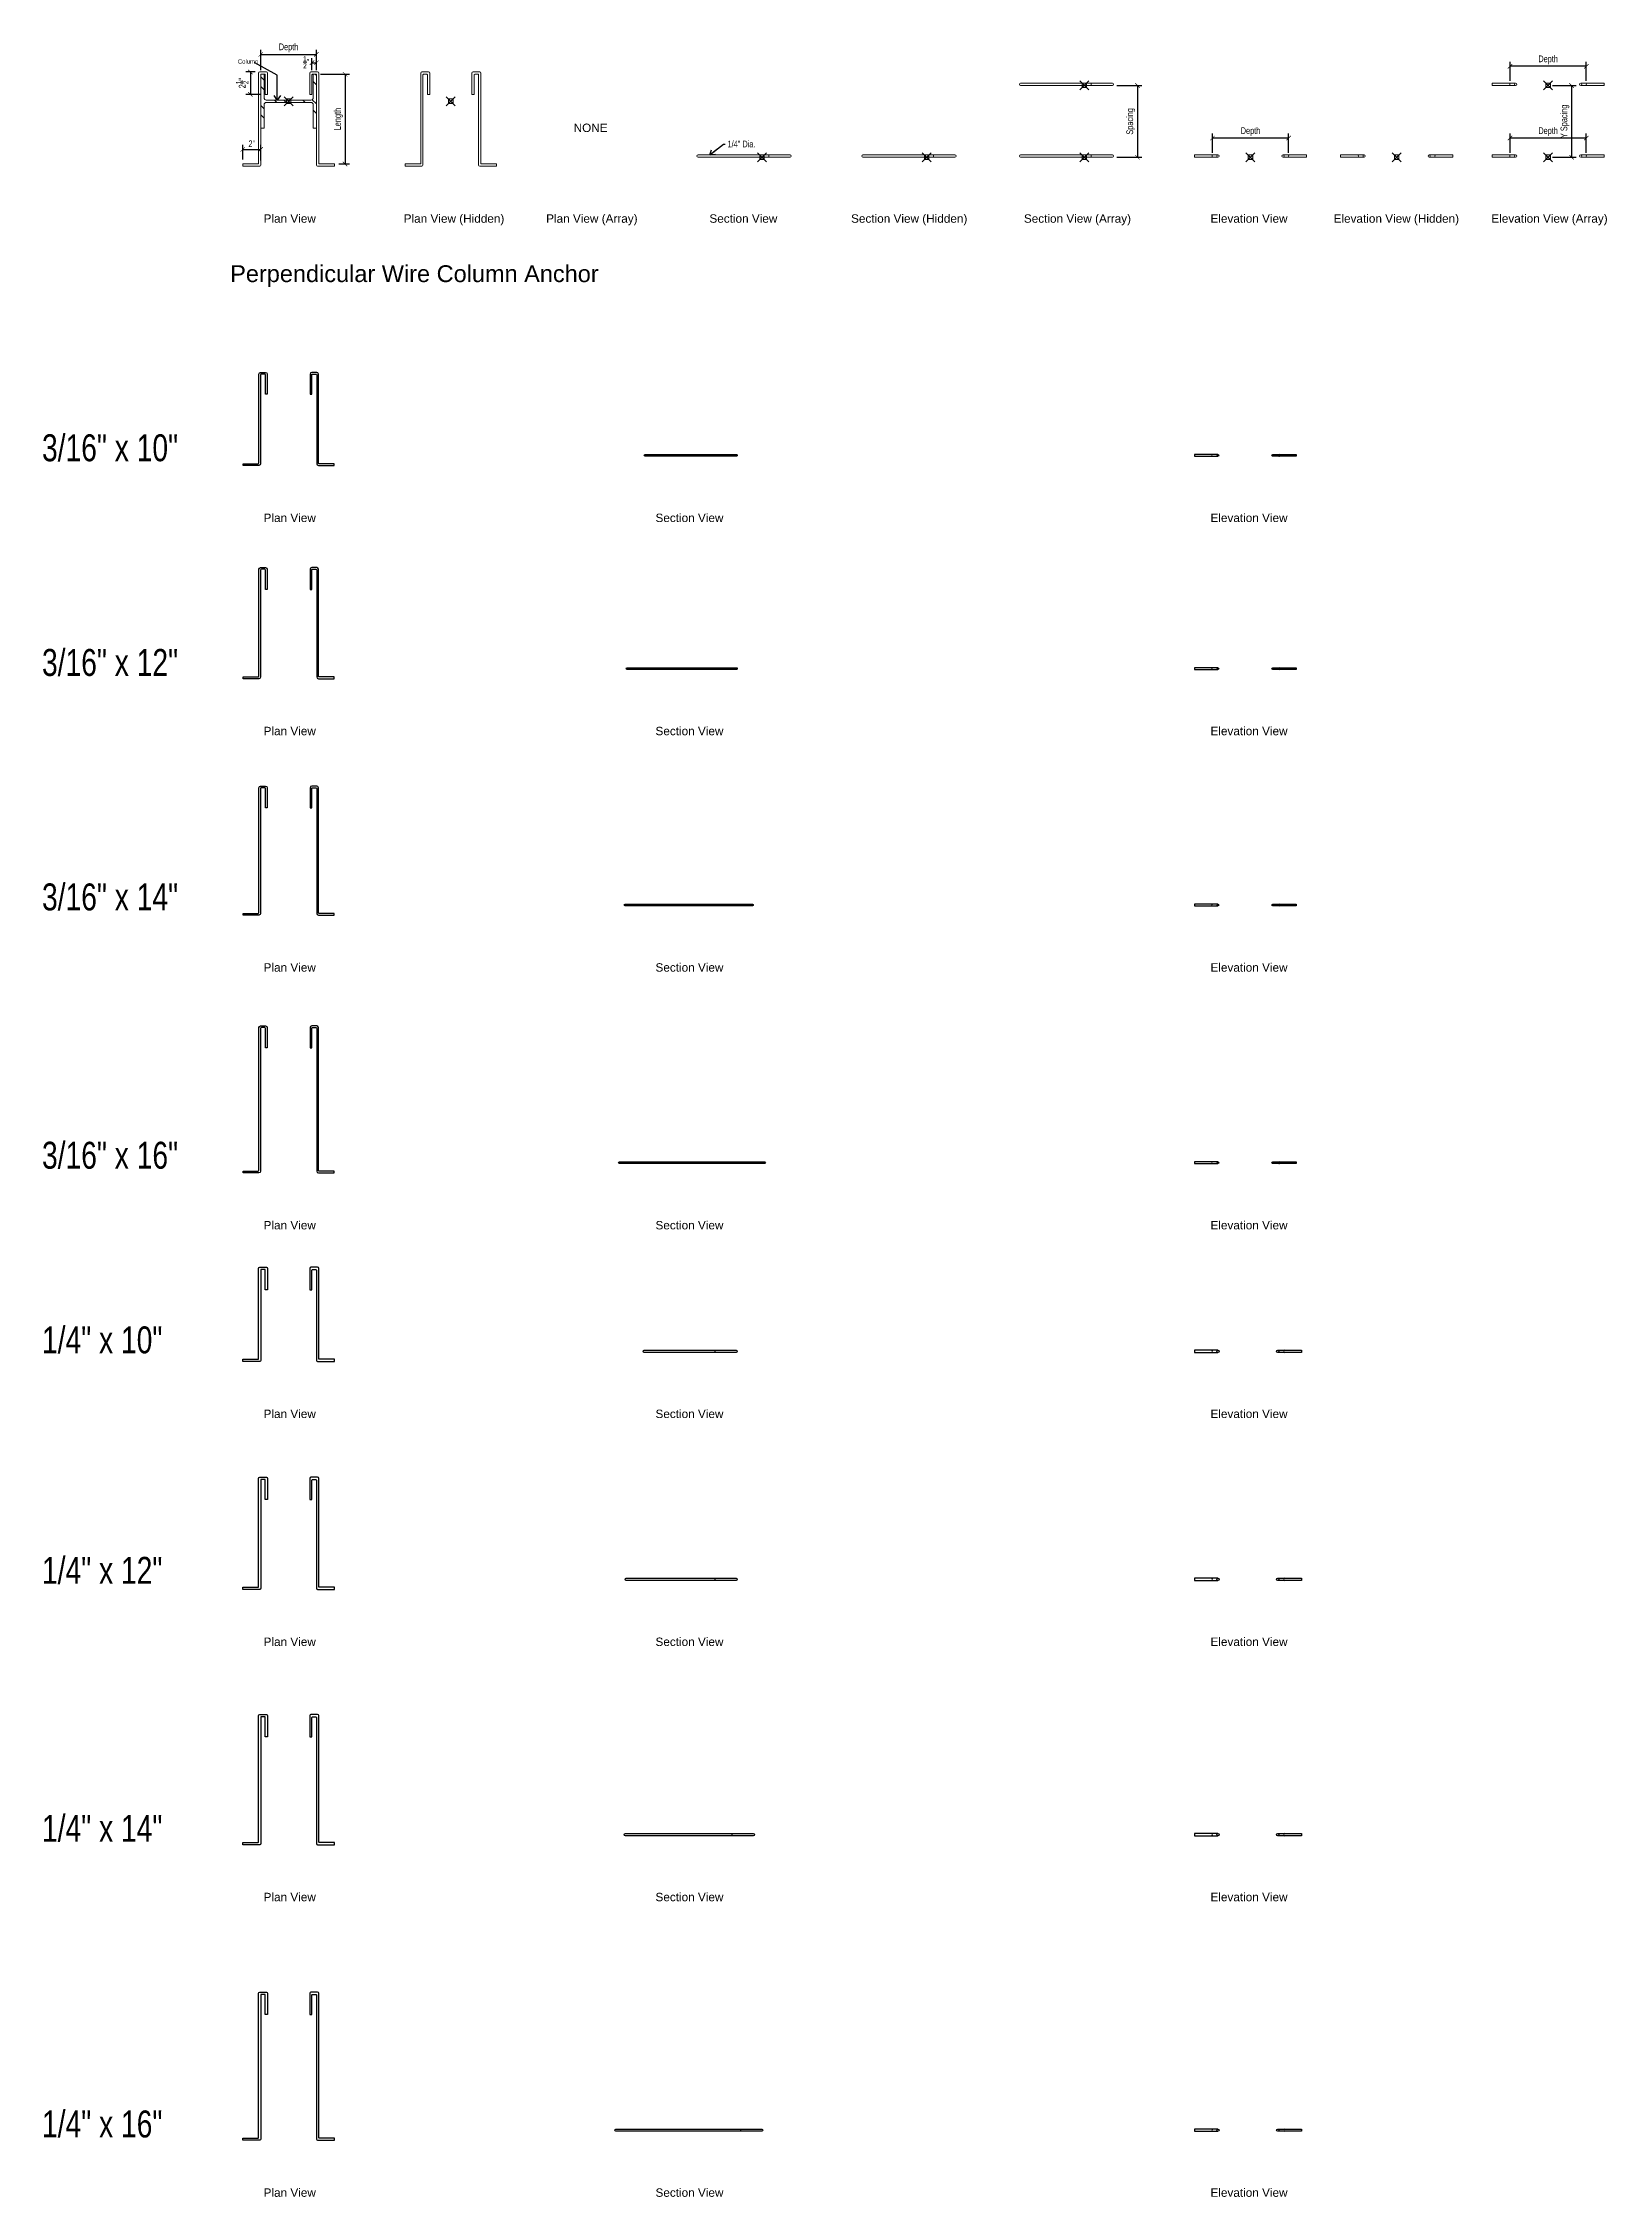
# Model space of a CAD drawing. Header units: inches. Extents: x 16 to 191, y -158 to 82.
import ezdxf
from ezdxf.enums import TextEntityAlignment as Align

# ---------------------------------------------------------------- set-up
doc = ezdxf.new("R2010")
doc.units = ezdxf.units.IN
doc.header["$LTSCALE"] = 48
doc.header["$MEASUREMENT"] = 0
doc.header["$PDMODE"] = 99
doc.header["$PDSIZE"] = 0.5
for name, color, linetype, lineweight in [('DIMLINE', 211, 'Continuous', 18), ('FINE', 90, 'Continuous', 18), ('TITTXT', 213, 'Continuous', 50)]:
    doc.layers.add(name, color=color, linetype=linetype, lineweight=lineweight)
doc.styles.add('Arch-Dim', font='arial.ttf', dxfattribs={"width": 0.75})
doc.styles.add('RomanS', font='romans.shx')
doc.dimstyles.new('Aec-Arch-I-96', dxfattribs={"dimscale": 96, "dimtxt": 0.09375, "dimasz": 0.0625, "dimexe": 0.0625, "dimexo": 0.0625, "dimgap": 0.03125, "dimtad": 1, "dimdec": 4, "dimzin": 3, "dimdsep": 46, "dimlunit": 4, "dimtxsty": 'Arch-Dim', "dimblk": 'ARCHTICK', "dimcen": 0.09375, "dimazin": 2, "dimtfac": 0.75, "dimtdec": 4, "dimtix": 1, "dimtmove": 2, "dimatfit": 2, "dimfxl": 1, "dimtolj": 1, "dimtzin": 0, "dimarcsym": 0})
doc.dimstyles.new('Aec-Arch-I-96$7', dxfattribs={"dimscale": 96, "dimtxt": 0.09375, "dimasz": 0.0625, "dimexe": 0.0625, "dimexo": 0.0625, "dimgap": 0.03125, "dimtad": 0, "dimdec": 4, "dimzin": 3, "dimdsep": 46, "dimlunit": 4, "dimtxsty": 'Arch-Dim', "dimblk": 'ARCHTICK', "dimcen": 0.09375, "dimazin": 2, "dimtfac": 0.75, "dimtdec": 4, "dimtix": 1, "dimtmove": 2, "dimatfit": 2, "dimfxl": 1, "dimtolj": 1, "dimtzin": 0, "dimarcsym": 0})

msp = doc.modelspace()

# ---------------------------------------------------------------- texts
at = {"layer": 'DIMLINE', "style": 'Arch-Dim', "width": 0.75}
for s, height, p in [('Column', 0.5, (38.17587, 79.53175)), ('3/16" x 10"', 3, (16.34619, 35.2535)), ('3/16" x 12"', 3, (16.34619, 11.33914)), ('3/16" x 14"', 3, (16.34619, -14.78)), ('3/16" x 16"', 3, (16.34619, -43.55783)), ('1/4" x 10"', 3, (16.34619, -64.12957)), ('1/4" x 12"', 3, (16.34619, -89.80466)), ('1/4" x 14"', 3, (16.34619, -118.54186)), ('1/4" x 16"', 3, (16.34619, -151.47769))]:
    msp.add_text(s, height=height, dxfattribs=at).set_placement(p)
at = {"layer": 'DIMLINE', "insert": (92.72259, 70.97074), "char_height": 0.75, "attachment_point": 1, "style": 'Arch-Dim'}
msp.add_mtext('1/4" Dia.', dxfattribs=at)

# ---------------------------------------------------------------- blocks, each defined once
blk = doc.blocks.new('Anno_Title_T2')
at = {"color": 0, "linetype": 'ByBlock', "lineweight": -2, "style": 'RomanS'}
blk.add_attdef('TITLE', (0, 0.5), '', height=1.25, dxfattribs=at)
blk.add_attdef('SCALE', text='', height=0.75, dxfattribs=at).set_placement((0, -0.5), align=Align.TOP_LEFT)
blk = doc.blocks.new('_ArchTick')
at = {"color": 0, "linetype": 'ByBlock', "const_width": 0.15}
blk.add_lwpolyline([(-0.5, -0.5), (0.5, 0.5)], dxfattribs=at)
blk = doc.blocks.new('*D44')
at = {"layer": 'Defpoints', "color": 0, "transparency": 16777216}
for p in [(40.72, 70), (38.72, 68.37), (40.72, 68.25)]:
    blk.add_point(p, dxfattribs=at)
at = {"layer": 'DIMLINE', "color": 8, "lineweight": -2, "transparency": 16777216}
for p, q in [((38.72, 68.87), (38.72, 70.5)), ((38.72, 70), (40.72, 70)), ((40.72, 68.75), (40.72, 70.5))]:
    blk.add_line(p, q, dxfattribs=at)
at = {"layer": 'DIMLINE', "color": 8, "lineweight": -2, "transparency": 16777216, "xscale": 0.5, "yscale": 0.5, "zscale": 0.5, "rotation": 180}
blk.add_blockref('_ArchTick', (38.72, 70), dxfattribs=at)
at = {"layer": 'DIMLINE', "color": 8, "lineweight": -2, "transparency": 16777216, "xscale": 0.5, "yscale": 0.5, "zscale": 0.5}
blk.add_blockref('_ArchTick', (40.72, 70), dxfattribs=at)
at = {"layer": 'DIMLINE', "color": 0, "transparency": 16777216, "insert": (39.72, 70.63), "char_height": 0.75, "attachment_point": 5, "style": 'Arch-Dim'}
blk.add_mtext('\\A1;2"', dxfattribs=at)
blk = doc.blocks.new('_Open90')
at = {"color": 0, "linetype": 'ByBlock', "lineweight": -2}
for p, q in [((0, 0), (-1, 0)), ((-0.5, 0.5), (0, 0)), ((0, 0), (-0.5, -0.5))]:
    blk.add_line(p, q, dxfattribs=at)
blk = doc.blocks.new('*D45')
at = {"layer": 'Defpoints', "color": 0, "transparency": 16777216}
for p in [(135.61, 77.12), (135.61, 69.12), (138.39, 69.12)]:
    blk.add_point(p, dxfattribs=at)
at = {"layer": 'DIMLINE', "color": 8, "lineweight": -2, "transparency": 16777216}
for p, q in [((136.11, 77.12), (138.89, 77.12)), ((138.39, 77.12), (138.39, 69.12)), ((136.11, 69.12), (138.89, 69.12))]:
    blk.add_line(p, q, dxfattribs=at)
at = {"layer": 'DIMLINE', "color": 8, "lineweight": -2, "transparency": 16777216, "xscale": 0.5, "yscale": 0.5, "zscale": 0.5}
for p, rotation in [((138.39, 77.12), 90), ((138.39, 69.12), 270)]:
    blk.add_blockref('_ArchTick', p, dxfattribs=dict(at, rotation=rotation))
at = {"layer": 'DIMLINE', "color": 0, "transparency": 16777216, "insert": (137.65, 73.12), "char_height": 0.75, "attachment_point": 5, "rotation": 90, "style": 'Arch-Dim'}
blk.add_mtext('\\A1;Spacing', dxfattribs=at)
blk = doc.blocks.new('*D46')
at = {"layer": 'Defpoints', "color": 0, "transparency": 16777216}
for p in [(146.74, 71.25), (146.74, 69.12), (155.24, 69.12)]:
    blk.add_point(p, dxfattribs=at)
at = {"layer": 'DIMLINE', "color": 8, "lineweight": -2, "transparency": 16777216}
for p, q in [((146.74, 69.62), (146.74, 71.75)), ((155.24, 71.25), (146.74, 71.25)), ((155.24, 69.62), (155.24, 71.75))]:
    blk.add_line(p, q, dxfattribs=at)
at = {"layer": 'DIMLINE', "color": 8, "lineweight": -2, "transparency": 16777216, "xscale": 0.5, "yscale": 0.5, "zscale": 0.5, "rotation": 180}
blk.add_blockref('_ArchTick', (146.74, 71.25), dxfattribs=at)
at = {"layer": 'DIMLINE', "color": 8, "lineweight": -2, "transparency": 16777216, "xscale": 0.5, "yscale": 0.5, "zscale": 0.5}
blk.add_blockref('_ArchTick', (155.24, 71.25), dxfattribs=at)
at = {"layer": 'DIMLINE', "color": 0, "transparency": 16777216, "insert": (150.99, 71.97), "char_height": 0.75, "attachment_point": 5, "style": 'Arch-Dim'}
blk.add_mtext('\\A1;Depth', dxfattribs=at)
blk = doc.blocks.new('*D47')
at = {"layer": 'Defpoints', "color": 0, "transparency": 16777216}
for p in [(184.15, 77.12), (184.15, 69.12), (186.76, 69.12)]:
    blk.add_point(p, dxfattribs=at)
at = {"layer": 'DIMLINE', "color": 8, "lineweight": -2, "transparency": 16777216}
for p, q in [((184.65, 77.12), (187.26, 77.12)), ((186.76, 77.12), (186.76, 69.12)), ((184.65, 69.12), (187.26, 69.12))]:
    blk.add_line(p, q, dxfattribs=at)
at = {"layer": 'DIMLINE', "color": 8, "lineweight": -2, "transparency": 16777216, "xscale": 0.5, "yscale": 0.5, "zscale": 0.5}
for p, rotation in [((186.76, 77.12), 90), ((186.76, 69.12), 270)]:
    blk.add_blockref('_ArchTick', p, dxfattribs=dict(at, rotation=rotation))
at = {"layer": 'DIMLINE', "color": 0, "transparency": 16777216, "insert": (186.02, 73.12), "char_height": 0.75, "attachment_point": 5, "rotation": 90, "style": 'Arch-Dim'}
blk.add_mtext('\\A1;Y Spacing', dxfattribs=at)
blk = doc.blocks.new('*D48')
at = {"layer": 'Defpoints', "color": 0, "ltscale": 0.0625, "transparency": 16777216}
for p in [(46.92, 80.58), (40.72, 78.31), (46.92, 78.31)]:
    blk.add_point(p, dxfattribs=at)
at = {"layer": 'DIMLINE', "color": 8, "lineweight": -2, "ltscale": 0.0625, "transparency": 16777216}
for p, q in [((40.72, 78.81), (40.72, 81.08)), ((40.72, 80.58), (46.92, 80.58)), ((46.92, 78.81), (46.92, 81.08))]:
    blk.add_line(p, q, dxfattribs=at)
at = {"layer": 'DIMLINE', "color": 8, "lineweight": -2, "ltscale": 0.0625, "transparency": 16777216, "xscale": 0.5, "yscale": 0.5, "zscale": 0.5, "rotation": 180}
blk.add_blockref('_ArchTick', (40.72, 80.58), dxfattribs=at)
at = {"layer": 'DIMLINE', "color": 8, "lineweight": -2, "ltscale": 0.0625, "transparency": 16777216, "xscale": 0.5, "yscale": 0.5, "zscale": 0.5}
blk.add_blockref('_ArchTick', (46.92, 80.58), dxfattribs=at)
at = {"layer": 'DIMLINE', "color": 0, "ltscale": 0.0625, "transparency": 16777216, "insert": (43.82, 81.31), "char_height": 0.75, "attachment_point": 5, "style": 'Arch-Dim'}
blk.add_mtext('\\A1;Depth', dxfattribs=at)
blk = doc.blocks.new('*D49')
at = {"layer": 'Defpoints', "color": 0, "ltscale": 0.0625, "transparency": 16777216}
for p in [(40.6, 78.62), (39.56, 76.12), (41.22, 76.12)]:
    blk.add_point(p, dxfattribs=at)
at = {"layer": 'DIMLINE', "color": 8, "lineweight": -2, "ltscale": 0.0625, "transparency": 16777216}
for p, q in [((40.1, 78.62), (39.06, 78.62)), ((39.56, 78.62), (39.56, 76.12)), ((40.72, 76.12), (39.06, 76.12))]:
    blk.add_line(p, q, dxfattribs=at)
at = {"layer": 'DIMLINE', "color": 8, "lineweight": -2, "ltscale": 0.0625, "transparency": 16777216, "xscale": 0.5, "yscale": 0.5, "zscale": 0.5}
for p, rotation in [((39.56, 78.62), 90), ((39.56, 76.12), 270)]:
    blk.add_blockref('_ArchTick', p, dxfattribs=dict(at, rotation=rotation))
at = {"layer": 'DIMLINE', "color": 0, "ltscale": 0.0625, "transparency": 16777216, "insert": (38.65, 77.37), "char_height": 0.75, "attachment_point": 5, "rotation": 90, "style": 'Arch-Dim'}
blk.add_mtext('\\A1;2{\\H0.750000x;\\S1/2;}"', dxfattribs=at)
blk = doc.blocks.new('*D50')
at = {"layer": 'Defpoints', "color": 0, "ltscale": 0.0625, "transparency": 16777216}
for p in [(46.86, 78.37), (48.92, 68.37), (50.11, 68.37)]:
    blk.add_point(p, dxfattribs=at)
at = {"layer": 'DIMLINE', "color": 8, "lineweight": -2, "ltscale": 0.0625, "transparency": 16777216}
for p, q in [((47.36, 78.37), (50.61, 78.37)), ((50.11, 78.37), (50.11, 68.37)), ((49.42, 68.37), (50.61, 68.37))]:
    blk.add_line(p, q, dxfattribs=at)
at = {"layer": 'DIMLINE', "color": 8, "lineweight": -2, "ltscale": 0.0625, "transparency": 16777216, "xscale": 0.5, "yscale": 0.5, "zscale": 0.5}
for p, rotation in [((50.11, 78.37), 90), ((50.11, 68.37), 270)]:
    blk.add_blockref('_ArchTick', p, dxfattribs=dict(at, rotation=rotation))
at = {"layer": 'DIMLINE', "color": 0, "ltscale": 0.0625, "transparency": 16777216, "insert": (49.38, 73.37), "char_height": 0.75, "attachment_point": 5, "rotation": 90, "style": 'Arch-Dim'}
blk.add_mtext('\\A1;Length', dxfattribs=at)
blk = doc.blocks.new('*D51')
at = {"layer": 'Defpoints', "color": 0, "ltscale": 0.0625, "transparency": 16777216}
for p in [(46.92, 79.65), (46.42, 78.31), (46.92, 78.37)]:
    blk.add_point(p, dxfattribs=at)
at = {"layer": 'DIMLINE', "color": 8, "lineweight": -2, "ltscale": 0.0625, "transparency": 16777216}
for p, q in [((46.42, 78.81), (46.42, 80.15)), ((46.42, 79.65), (46.92, 79.65)), ((46.92, 78.87), (46.92, 80.15))]:
    blk.add_line(p, q, dxfattribs=at)
at = {"layer": 'DIMLINE', "color": 8, "lineweight": -2, "ltscale": 0.0625, "transparency": 16777216, "xscale": 0.5, "yscale": 0.5, "zscale": 0.5, "rotation": 180}
blk.add_blockref('_ArchTick', (46.42, 79.65), dxfattribs=at)
at = {"layer": 'DIMLINE', "color": 8, "lineweight": -2, "ltscale": 0.0625, "transparency": 16777216, "xscale": 0.5, "yscale": 0.5, "zscale": 0.5}
blk.add_blockref('_ArchTick', (46.92, 79.65), dxfattribs=at)
at = {"layer": 'DIMLINE', "color": 0, "ltscale": 0.0625, "transparency": 16777216, "insert": (45.79, 79.7), "char_height": 0.75, "attachment_point": 5, "style": 'Arch-Dim'}
blk.add_mtext('\\A1;{\\H0.750000x;\\S1/2;}"', dxfattribs=at)
blk = doc.blocks.new('*U3')
at = {"layer": 'FINE'}
h = blk.add_hatch(dxfattribs=at)
h.set_pattern_fill('ANSI32', color=256, scale=6, style=0)
edge = h.paths.add_edge_path()
edge.add_line((3.01, -3.1), (3.01, -2.735))
edge.add_line((3.01, -2.735), (0.38, -2.735))
edge.add_arc((0.38, -2.485), 0.25, 180, 270, ccw=False)
edge.add_line((0.13, -2.485), (0.13, 2.485))
edge.add_arc((0.38, 2.485), 0.25, 90, 180, ccw=False)
edge.add_line((0.38, 2.735), (3.01, 2.735))
edge.add_line((3.01, 2.735), (3.01, 3.1))
edge.add_line((3.01, 3.1), (-3.01, 3.1))
edge.add_line((-3.01, 3.1), (-3.01, 2.735))
edge.add_line((-3.01, 2.735), (-0.38, 2.735))
edge.add_arc((-0.38, 2.485), 0.25, 0, 90, ccw=False)
edge.add_line((-0.13, 2.485), (-0.13, -2.485))
edge.add_arc((-0.38, -2.485), 0.25, -90, 0, ccw=False)
edge.add_line((-0.38, -2.735), (-3.01, -2.735))
edge.add_line((-3.01, -2.735), (-3.01, -3.1))
edge.add_line((-3.01, -3.1), (3.01, -3.1))
at = {"color": 0, "linetype": 'ByBlock'}
blk.add_lwpolyline([(3.01, -3.1), (3.01, -2.735), (0.38, -2.735, -0.4142136), (0.13, -2.485), (0.13, 2.485, -0.4142136), (0.38, 2.735), (3.01, 2.735), (3.01, 3.1), (-3.01, 3.1), (-3.01, 2.735), (-0.38, 2.735, -0.4142136), (-0.13, 2.485), (-0.13, -2.485, -0.4142136), (-0.38, -2.735), (-3.01, -2.735), (-3.01, -3.1)], format="xyb", close=True, dxfattribs=at)
blk = doc.blocks.new('*D52')
at = {"layer": 'Defpoints', "color": 0, "transparency": 16777216}
for p in [(179.9, 71.25), (179.9, 69.12), (188.4, 69.12)]:
    blk.add_point(p, dxfattribs=at)
at = {"layer": 'DIMLINE', "color": 8, "lineweight": -2, "transparency": 16777216}
for p, q in [((179.9, 69.62), (179.9, 71.75)), ((188.4, 71.25), (179.9, 71.25)), ((188.4, 69.62), (188.4, 71.75))]:
    blk.add_line(p, q, dxfattribs=at)
at = {"layer": 'DIMLINE', "color": 8, "lineweight": -2, "transparency": 16777216, "xscale": 0.5, "yscale": 0.5, "zscale": 0.5, "rotation": 180}
blk.add_blockref('_ArchTick', (179.9, 71.25), dxfattribs=at)
at = {"layer": 'DIMLINE', "color": 8, "lineweight": -2, "transparency": 16777216, "xscale": 0.5, "yscale": 0.5, "zscale": 0.5}
blk.add_blockref('_ArchTick', (188.4, 71.25), dxfattribs=at)
at = {"layer": 'DIMLINE', "color": 0, "transparency": 16777216, "insert": (184.15, 71.97), "char_height": 0.75, "attachment_point": 5, "style": 'Arch-Dim'}
blk.add_mtext('\\A1;Depth', dxfattribs=at)
blk = doc.blocks.new('*D53')
at = {"layer": 'Defpoints', "color": 0, "transparency": 16777216}
for p in [(179.9, 79.25), (179.9, 77.12), (188.4, 77.12)]:
    blk.add_point(p, dxfattribs=at)
at = {"layer": 'DIMLINE', "color": 8, "lineweight": -2, "transparency": 16777216}
for p, q in [((179.9, 77.62), (179.9, 79.75)), ((188.4, 79.25), (179.9, 79.25)), ((188.4, 77.62), (188.4, 79.75))]:
    blk.add_line(p, q, dxfattribs=at)
at = {"layer": 'DIMLINE', "color": 8, "lineweight": -2, "transparency": 16777216, "xscale": 0.5, "yscale": 0.5, "zscale": 0.5, "rotation": 180}
blk.add_blockref('_ArchTick', (179.9, 79.25), dxfattribs=at)
at = {"layer": 'DIMLINE', "color": 8, "lineweight": -2, "transparency": 16777216, "xscale": 0.5, "yscale": 0.5, "zscale": 0.5}
blk.add_blockref('_ArchTick', (188.4, 79.25), dxfattribs=at)
at = {"layer": 'DIMLINE', "color": 0, "transparency": 16777216, "insert": (184.15, 79.97), "char_height": 0.75, "attachment_point": 5, "style": 'Arch-Dim'}
blk.add_mtext('\\A1;Depth', dxfattribs=at)
blk = doc.blocks.new('AecDtl_.25x10PerpendicularWireColumnPlanLeft')
at = {"color": 0, "linetype": 'ByBlock', "lineweight": -2, "ltscale": 0.0625}
blk.add_lwpolyline([(-2, -10.25), (-2, -10), (-0.3125, -10, 0.41421356), (-0.25, -9.9375), (-0.25, 0.125, -0.41421356), (-0.125, 0.25), (0.625, 0.25, -0.41421356), (0.75, 0.125), (0.75, -2.25), (0.5, -2.25), (0.5, -0.0625, 0.41421356), (0.4375, 0), (0.0625, 0, 0.41421356), (0, -0.0625), (0, -10.125, -0.41421356), (-0.125, -10.25)], format="xyb", close=True, dxfattribs=at)
blk = doc.blocks.new('AecDtl_.25x10PerpendicularWireColumnPlanRight')
at = {"color": 0, "linetype": 'ByBlock', "lineweight": -2, "ltscale": 0.0625}
blk.add_lwpolyline([(0.125, -10.25), (2, -10.25), (2, -10), (0.3125, -10, -0.41421356), (0.25, -9.9375), (0.25, 0.125, 0.41421356), (0.125, 0.25), (-0.625, 0.25, 0.41421356), (-0.75, 0.125), (-0.75, -2.25), (-0.5, -2.25), (-0.5, -0.0625, -0.41421356), (-0.4375, 0), (-0.0625, 0, -0.41421356), (0, -0.0625), (0, -10.125, 0.41421356)], format="xyb", close=True, dxfattribs=at)
blk = doc.blocks.new('AecDtl_.25x10PerpendicularWireColumnSection')
at = {"color": 0, "linetype": 'ByBlock', "lineweight": -2, "ltscale": 0.0625}
blk.add_lwpolyline([(-10.1875, 0.25), (0.0625, 0.25, -1), (0.0625, 0), (-10.1875, 0, -1)], format="xyb", close=True, dxfattribs=at)
blk.add_lwpolyline([(-2.3125, 0.25), (-2.3125, 0)], dxfattribs=at)
blk = doc.blocks.new('AecDtl_.25x12PerpendicularWireColumnPlanLeft')
at = {"color": 0, "linetype": 'ByBlock', "lineweight": -2, "ltscale": 0.0625}
blk.add_lwpolyline([(-2, -12.25), (-2, -12), (-0.3125, -12, 0.41421356), (-0.25, -11.9375), (-0.25, 0.125, -0.41421356), (-0.125, 0.25), (0.625, 0.25, -0.41421356), (0.75, 0.125), (0.75, -2.25), (0.5, -2.25), (0.5, -0.0625, 0.41421356), (0.4375, 0), (0.0625, 0, 0.41421356), (0, -0.0625), (0, -12.125, -0.41421356), (-0.125, -12.25)], format="xyb", close=True, dxfattribs=at)
blk = doc.blocks.new('AecDtl_.25x12PerpendicularWireColumnPlanRight')
at = {"color": 0, "linetype": 'ByBlock', "lineweight": -2, "ltscale": 0.0625}
blk.add_lwpolyline([(0.125, -12.25), (2, -12.25), (2, -12), (0.3125, -12, -0.41421356), (0.25, -11.9375), (0.25, 0.125, 0.41421356), (0.125, 0.25), (-0.625, 0.25, 0.41421356), (-0.75, 0.125), (-0.75, -2.25), (-0.5, -2.25), (-0.5, -0.0625, -0.41421356), (-0.4375, 0), (-0.0625, 0, -0.41421356), (0, -0.0625), (0, -12.125, 0.41421356)], format="xyb", close=True, dxfattribs=at)
blk = doc.blocks.new('AecDtl_.25x12PerpendicularWireColumnSection')
at = {"color": 0, "linetype": 'ByBlock', "lineweight": -2, "ltscale": 0.0625}
blk.add_lwpolyline([(-12.1875, 0.25), (0.0625, 0.25, -1), (0.0625, 0), (-12.1875, 0, -1)], format="xyb", close=True, dxfattribs=at)
blk.add_lwpolyline([(-2.3125, 0.25), (-2.3125, 0)], dxfattribs=at)
blk = doc.blocks.new('AecDtl_.25x14PerpendicularWireColumnPlanLeft')
at = {"color": 0, "linetype": 'ByBlock', "lineweight": -2, "ltscale": 0.0625}
blk.add_lwpolyline([(-2, -14.25), (-2, -14), (-0.3125, -14, 0.41421356), (-0.25, -13.9375), (-0.25, 0.125, -0.41421356), (-0.125, 0.25), (0.625, 0.25, -0.41421356), (0.75, 0.125), (0.75, -2.25), (0.5, -2.25), (0.5, -0.0625, 0.41421356), (0.4375, 0), (0.0625, 0, 0.41421356), (0, -0.0625), (0, -14.125, -0.41421356), (-0.125, -14.25)], format="xyb", close=True, dxfattribs=at)
blk = doc.blocks.new('AecDtl_.25x14PerpendicularWireColumnPlanRight')
at = {"color": 0, "linetype": 'ByBlock', "lineweight": -2, "ltscale": 0.0625}
blk.add_lwpolyline([(0.125, -14.25), (2, -14.25), (2, -14), (0.3125, -14, -0.41421356), (0.25, -13.9375), (0.25, 0.125, 0.41421356), (0.125, 0.25), (-0.625, 0.25, 0.41421356), (-0.75, 0.125), (-0.75, -2.25), (-0.5, -2.25), (-0.5, -0.0625, -0.41421356), (-0.4375, 0), (-0.0625, 0, -0.41421356), (0, -0.0625), (0, -14.125, 0.41421356)], format="xyb", close=True, dxfattribs=at)
blk = doc.blocks.new('AecDtl_.25x14PerpendicularWireColumnSection')
at = {"color": 0, "linetype": 'ByBlock', "lineweight": -2, "ltscale": 0.0625}
blk.add_lwpolyline([(-14.1875, 0.25), (0.0625, 0.25, -1), (0.0625, 0), (-14.1875, 0, -1)], format="xyb", close=True, dxfattribs=at)
blk.add_lwpolyline([(-2.3125, 0.25), (-2.3125, 0)], dxfattribs=at)
blk = doc.blocks.new('AecDtl_.25x16PerpendicularWireColumnPlanLeft')
at = {"color": 0, "linetype": 'ByBlock', "lineweight": -2, "ltscale": 0.0625}
blk.add_lwpolyline([(-2, -16.25), (-2, -16), (-0.3125, -16, 0.41421356), (-0.25, -15.9375), (-0.25, 0.125, -0.41421356), (-0.125, 0.25), (0.625, 0.25, -0.41421356), (0.75, 0.125), (0.75, -2.25), (0.5, -2.25), (0.5, -0.0625, 0.41421356), (0.4375, 0), (0.0625, 0, 0.41421356), (0, -0.0625), (0, -16.125, -0.41421356), (-0.125, -16.25)], format="xyb", close=True, dxfattribs=at)
blk = doc.blocks.new('AecDtl_.25x16PerpendicularWireColumnPlanRight')
at = {"color": 0, "linetype": 'ByBlock', "lineweight": -2, "ltscale": 0.0625}
blk.add_lwpolyline([(0.125, -16.25), (2, -16.25), (2, -16), (0.3125, -16, -0.41421356), (0.25, -15.9375), (0.25, 0.125, 0.41421356), (0.125, 0.25), (-0.625, 0.25, 0.41421356), (-0.75, 0.125), (-0.75, -2.25), (-0.5, -2.25), (-0.5, -0.0625, -0.41421356), (-0.4375, 0), (-0.0625, 0, -0.41421356), (0, -0.0625), (0, -16.125, 0.41421356)], format="xyb", close=True, dxfattribs=at)
blk = doc.blocks.new('AecDtl_.25x16PerpendicularWireColumnSection')
at = {"color": 0, "linetype": 'ByBlock', "lineweight": -2, "ltscale": 0.0625}
blk.add_lwpolyline([(-16.1875, 0.25), (0.0625, 0.25, -1), (0.0625, 0), (-16.1875, 0, -1)], format="xyb", close=True, dxfattribs=at)
blk.add_lwpolyline([(-2.3125, 0.25), (-2.3125, 0)], dxfattribs=at)
blk = doc.blocks.new('AecDtl_.1875x10PerpendicularWireColumnSection')
at = {"color": 0, "linetype": 'ByBlock', "lineweight": -2, "ltscale": 0.0625}
blk.add_lwpolyline([(-10.09375, 0.1875), (0.09375, 0.1875, -1), (0.09375, 0), (-10.09375, 0, -1)], format="xyb", close=True, dxfattribs=at)
blk.add_lwpolyline([(-2.3125, 0.1875), (-2.3125, 0)], dxfattribs=at)
blk = doc.blocks.new('AecDtl_.1875x10PerpendicularWireColumnElevationLeft')
at = {"color": 0, "linetype": 'ByBlock', "lineweight": -2, "ltscale": 0.0625}
blk.add_lwpolyline([(0.66, 0.19), (-1.94, 0.19), (-1.94, 0), (0.66, 0)], dxfattribs=at)
blk.add_circle((0.66, 0.09), 0.0938, dxfattribs=at)
blk.add_arc((-0.09, 0.09), 0.0938, 270, 90, dxfattribs=at)
blk = doc.blocks.new('AecDtl_.1875x10PerpendicularWireColumnPlanRight')
at = {"color": 0, "linetype": 'ByBlock', "lineweight": -2, "ltscale": 0.0625}
blk.add_lwpolyline([(1.9375, -10.1875), (1.9375, -10), (0.28125, -10, -0.414213562), (0.1875, -9.90625), (0.1875, 0, 0.414213562), (0, 0.1875), (-0.5625, 0.1875, 0.414213562), (-0.75, 0), (-0.75, -2.25), (-0.5625, -2.25), (-0.5625, -0.09375, -0.414213562), (-0.46875, 0), (-0.09375, 0, -0.414213562), (0, -0.09375), (0, -10, 0.414213562), (0.1875, -10.1875)], format="xyb", close=True, dxfattribs=at)
blk = doc.blocks.new('AecDtl_.1875x12PerpendicularWireColumnPlanLeft')
at = {"color": 0, "linetype": 'ByBlock', "lineweight": -2, "ltscale": 0.0625}
blk.add_lwpolyline([(-1.9375, -12.1875), (-1.9375, -12), (-0.28125, -12, 0.414213562), (-0.1875, -11.90625), (-0.1875, 0, -0.414213562), (0, 0.1875), (0.5625, 0.1875, -0.414213562), (0.75, 0), (0.75, -2.25), (0.5625, -2.25), (0.5625, -0.09375, 0.414213562), (0.46875, 0), (0.09375, 0, 0.414213562), (0, -0.09375), (0, -12, -0.414213562), (-0.1875, -12.1875)], format="xyb", close=True, dxfattribs=at)
blk = doc.blocks.new('AecDtl_.1875x12PerpendicularWireColumnSection')
at = {"color": 0, "linetype": 'ByBlock', "lineweight": -2, "ltscale": 0.0625}
blk.add_lwpolyline([(-12.09375, 0.1875), (0.09375, 0.1875, -1), (0.09375, 0), (-12.09375, 0, -1)], format="xyb", close=True, dxfattribs=at)
blk.add_lwpolyline([(-2.3125, 0.1875), (-2.3125, 0)], dxfattribs=at)
blk = doc.blocks.new('AecDtl_.1875x12PerpendicularWireColumnPlanRight')
at = {"color": 0, "linetype": 'ByBlock', "lineweight": -2, "ltscale": 0.0625}
blk.add_lwpolyline([(1.9375, -12.1875), (1.9375, -12), (0.28125, -12, -0.414213562), (0.1875, -11.90625), (0.1875, 0, 0.414213562), (0, 0.1875), (-0.5625, 0.1875, 0.414213562), (-0.75, 0), (-0.75, -2.25), (-0.5625, -2.25), (-0.5625, -0.09375, -0.414213562), (-0.46875, 0), (-0.09375, 0, -0.414213562), (0, -0.09375), (0, -12, 0.414213562), (0.1875, -12.1875)], format="xyb", close=True, dxfattribs=at)
blk = doc.blocks.new('AecDtl_.1875x14PerpendicularWireColumnPlanLeft')
at = {"color": 0, "linetype": 'ByBlock', "lineweight": -2, "ltscale": 0.0625}
blk.add_lwpolyline([(-1.9375, -14.1875), (-1.9375, -14), (-0.28125, -14, 0.414213562), (-0.1875, -13.90625), (-0.1875, 0, -0.414213562), (0, 0.1875), (0.5625, 0.1875, -0.414213562), (0.75, 0), (0.75, -2.25), (0.5625, -2.25), (0.5625, -0.09375, 0.414213562), (0.46875, 0), (0.09375, 0, 0.414213562), (0, -0.09375), (0, -14, -0.414213562), (-0.1875, -14.1875)], format="xyb", close=True, dxfattribs=at)
blk = doc.blocks.new('AecDtl_.1875x14PerpendicularWireColumnSection')
at = {"color": 0, "linetype": 'ByBlock', "lineweight": -2, "ltscale": 0.0625}
blk.add_lwpolyline([(-14.09375, 0.1875), (0.09375, 0.1875, -1), (0.09375, 0), (-14.09375, 0, -1)], format="xyb", close=True, dxfattribs=at)
blk.add_lwpolyline([(-2.3125, 0.1875), (-2.3125, 0)], dxfattribs=at)
blk = doc.blocks.new('AecDtl_.1875x14PerpendicularWireColumnPlanRight')
at = {"color": 0, "linetype": 'ByBlock', "lineweight": -2, "ltscale": 0.0625}
blk.add_lwpolyline([(1.9375, -14.1875), (1.9375, -14), (0.28125, -14, -0.414213562), (0.1875, -13.90625), (0.1875, 0, 0.414213562), (0, 0.1875), (-0.5625, 0.1875, 0.414213562), (-0.75, 0), (-0.75, -2.25), (-0.5625, -2.25), (-0.5625, -0.09375, -0.414213562), (-0.46875, 0), (-0.09375, 0, -0.414213562), (0, -0.09375), (0, -14, 0.414213562), (0.1875, -14.1875)], format="xyb", close=True, dxfattribs=at)
blk = doc.blocks.new('AecDtl_.1875x16PerpendicularWireColumnPlanLeft')
at = {"color": 0, "linetype": 'ByBlock', "lineweight": -2, "ltscale": 0.0625}
blk.add_lwpolyline([(-1.9375, -16.1875), (-1.9375, -16), (-0.28125, -16, 0.414213562), (-0.1875, -15.90625), (-0.1875, 0, -0.414213562), (0, 0.1875), (0.5625, 0.1875, -0.414213562), (0.75, 0), (0.75, -2.25), (0.5625, -2.25), (0.5625, -0.09375, 0.414213562), (0.46875, 0), (0.09375, 0, 0.414213562), (0, -0.09375), (0, -16, -0.414213562), (-0.1875, -16.1875)], format="xyb", close=True, dxfattribs=at)
blk = doc.blocks.new('AecDtl_.1875x16PerpendicularWireColumnSection')
at = {"color": 0, "linetype": 'ByBlock', "lineweight": -2, "ltscale": 0.0625}
blk.add_lwpolyline([(-16.09375, 0.1875), (0.09375, 0.1875, -1), (0.09375, 0), (-16.09375, 0, -1)], format="xyb", close=True, dxfattribs=at)
blk.add_lwpolyline([(-2.3125, 0.1875), (-2.3125, 0)], dxfattribs=at)
blk = doc.blocks.new('AecDtl_.1875x16PerpendicularWireColumnPlanRight')
at = {"color": 0, "linetype": 'ByBlock', "lineweight": -2, "ltscale": 0.0625}
blk.add_lwpolyline([(1.9375, -16.1875), (1.9375, -16), (0.28125, -16, -0.414213562), (0.1875, -15.90625), (0.1875, 0, 0.414213562), (0, 0.1875), (-0.5625, 0.1875, 0.414213562), (-0.75, 0), (-0.75, -2.25), (-0.5625, -2.25), (-0.5625, -0.09375, -0.414213562), (-0.46875, 0), (-0.09375, 0, -0.414213562), (0, -0.09375), (0, -16, 0.414213562), (0.1875, -16.1875)], format="xyb", close=True, dxfattribs=at)
blk = doc.blocks.new('AecDtl_.1875x10PerpendicularWireColumnPlanLeft')
at = {"color": 0, "linetype": 'ByBlock', "lineweight": -2, "ltscale": 0.0625}
blk.add_lwpolyline([(-1.9375, -10.1875), (-1.9375, -10), (-0.28125, -10, 0.414213562), (-0.1875, -9.90625), (-0.1875, 0, -0.414213562), (0, 0.1875), (0.5625, 0.1875, -0.414213562), (0.75, 0), (0.75, -2.25), (0.5625, -2.25), (0.5625, -0.09375, 0.414213562), (0.46875, 0), (0.09375, 0, 0.414213562), (0, -0.09375), (0, -10, -0.414213562), (-0.1875, -10.1875)], format="xyb", close=True, dxfattribs=at)
blk = doc.blocks.new('AecDtl_.1875x10PerpendicularWireColumnElevationRight')
at = {"color": 0, "linetype": 'ByBlock', "lineweight": -2, "ltscale": 0.0625}
blk.add_lwpolyline([(-0.66, 0.19), (1.94, 0.19), (1.94, 0), (-0.66, 0)], dxfattribs=at)
blk.add_circle((-0.66, 0.09), 0.0938, dxfattribs=at)
blk.add_arc((0.09, 0.09), 0.0938, 90, 270, dxfattribs=at)
blk = doc.blocks.new('AecDtl_.25x10PerpendicularWireColumnElevationLeft')
at = {"color": 0, "linetype": 'ByBlock', "lineweight": -2, "ltscale": 0.0625}
blk.add_lwpolyline([(0.63, 0.25), (-2, 0.25), (-2, 0), (0.63, 0)], dxfattribs=at)
blk.add_circle((0.63, 0.12), 0.125, dxfattribs=at)
blk.add_arc((-0.12, 0.12), 0.125, 270, 90, dxfattribs=at)
blk = doc.blocks.new('AecDtl_.1875x12PerpendicularWireColumnElevationLeft')
at = {"color": 0, "linetype": 'ByBlock', "lineweight": -2, "ltscale": 0.0625}
blk.add_lwpolyline([(0.66, 0.19), (-1.94, 0.19), (-1.94, 0), (0.66, 0)], dxfattribs=at)
blk.add_circle((0.66, 0.09), 0.0938, dxfattribs=at)
blk.add_arc((-0.09, 0.09), 0.0938, 270, 90, dxfattribs=at)
blk = doc.blocks.new('AecDtl_.1875x12PerpendicularWireColumnElevationRight')
at = {"color": 0, "linetype": 'ByBlock', "lineweight": -2, "ltscale": 0.0625}
blk.add_lwpolyline([(-0.66, 0.19), (1.94, 0.19), (1.94, 0), (-0.66, 0)], dxfattribs=at)
blk.add_circle((-0.66, 0.09), 0.0938, dxfattribs=at)
blk.add_arc((0.09, 0.09), 0.0938, 90, 270, dxfattribs=at)
blk = doc.blocks.new('AecDtl_.1875x14PerpendicularWireColumnElevationLeft')
at = {"color": 0, "linetype": 'ByBlock', "lineweight": -2, "ltscale": 0.0625}
blk.add_lwpolyline([(0.66, 0.19), (-1.94, 0.19), (-1.94, 0), (0.66, 0)], dxfattribs=at)
blk.add_circle((0.66, 0.09), 0.0938, dxfattribs=at)
blk.add_arc((-0.09, 0.09), 0.0938, 270, 90, dxfattribs=at)
blk = doc.blocks.new('AecDtl_.1875x14PerpendicularWireColumnElevationRight')
at = {"color": 0, "linetype": 'ByBlock', "lineweight": -2, "ltscale": 0.0625}
blk.add_lwpolyline([(-0.66, 0.19), (1.94, 0.19), (1.94, 0), (-0.66, 0)], dxfattribs=at)
blk.add_circle((-0.66, 0.09), 0.0938, dxfattribs=at)
blk.add_arc((0.09, 0.09), 0.0938, 90, 270, dxfattribs=at)
blk = doc.blocks.new('AecDtl_.1875x16PerpendicularWireColumnElevationLeft')
at = {"color": 0, "linetype": 'ByBlock', "lineweight": -2, "ltscale": 0.0625}
blk.add_lwpolyline([(0.66, 0.19), (-1.94, 0.19), (-1.94, 0), (0.66, 0)], dxfattribs=at)
blk.add_circle((0.66, 0.09), 0.0938, dxfattribs=at)
blk.add_arc((-0.09, 0.09), 0.0938, 270, 90, dxfattribs=at)
blk = doc.blocks.new('AecDtl_.1875x16PerpendicularWireColumnElevationRight')
at = {"color": 0, "linetype": 'ByBlock', "lineweight": -2, "ltscale": 0.0625}
blk.add_lwpolyline([(-0.66, 0.19), (1.94, 0.19), (1.94, 0), (-0.66, 0)], dxfattribs=at)
blk.add_circle((-0.66, 0.09), 0.0938, dxfattribs=at)
blk.add_arc((0.09, 0.09), 0.0938, 90, 270, dxfattribs=at)
blk = doc.blocks.new('AecDtl_.25x10PerpendicularWireColumnElevationRight')
at = {"color": 0, "linetype": 'ByBlock', "lineweight": -2, "ltscale": 0.0625}
blk.add_lwpolyline([(-0.63, 0.25), (2, 0.25), (2, 0), (-0.63, 0)], dxfattribs=at)
blk.add_circle((-0.63, 0.12), 0.125, dxfattribs=at)
blk.add_arc((0.12, 0.12), 0.125, 90, 270, dxfattribs=at)
blk = doc.blocks.new('AecDtl_.25x12PerpendicularWireColumnElevationLeft')
at = {"color": 0, "linetype": 'ByBlock', "lineweight": -2, "ltscale": 0.0625}
blk.add_lwpolyline([(0.63, 0.25), (-2, 0.25), (-2, 0), (0.63, 0)], dxfattribs=at)
blk.add_circle((0.63, 0.12), 0.125, dxfattribs=at)
blk.add_arc((-0.12, 0.12), 0.125, 270, 90, dxfattribs=at)
blk = doc.blocks.new('AecDtl_.25x12PerpendicularWireColumnElevationRight')
at = {"color": 0, "linetype": 'ByBlock', "lineweight": -2, "ltscale": 0.0625}
blk.add_lwpolyline([(-0.63, 0.25), (2, 0.25), (2, 0), (-0.63, 0)], dxfattribs=at)
blk.add_circle((-0.63, 0.12), 0.125, dxfattribs=at)
blk.add_arc((0.12, 0.12), 0.125, 90, 270, dxfattribs=at)
blk = doc.blocks.new('AecDtl_.25x14PerpendicularWireColumnElevationLeft')
at = {"color": 0, "linetype": 'ByBlock', "lineweight": -2, "ltscale": 0.0625}
blk.add_lwpolyline([(0.63, 0.25), (-2, 0.25), (-2, 0), (0.63, 0)], dxfattribs=at)
blk.add_circle((0.63, 0.12), 0.125, dxfattribs=at)
blk.add_arc((-0.12, 0.12), 0.125, 270, 90, dxfattribs=at)
blk = doc.blocks.new('AecDtl_.25x14PerpendicularWireColumnElevationRight')
at = {"color": 0, "linetype": 'ByBlock', "lineweight": -2, "ltscale": 0.0625}
blk.add_lwpolyline([(-0.63, 0.25), (2, 0.25), (2, 0), (-0.63, 0)], dxfattribs=at)
blk.add_circle((-0.63, 0.12), 0.125, dxfattribs=at)
blk.add_arc((0.12, 0.12), 0.125, 90, 270, dxfattribs=at)
blk = doc.blocks.new('AecDtl_.25x16PerpendicularWireColumnElevationLeft')
at = {"color": 0, "linetype": 'ByBlock', "lineweight": -2, "ltscale": 0.0625}
blk.add_lwpolyline([(0.63, 0.25), (-2, 0.25), (-2, 0), (0.63, 0)], dxfattribs=at)
blk.add_circle((0.63, 0.12), 0.125, dxfattribs=at)
blk.add_arc((-0.12, 0.12), 0.125, 270, 90, dxfattribs=at)
blk = doc.blocks.new('AecDtl_.25x16PerpendicularWireColumnElevationRight')
at = {"color": 0, "linetype": 'ByBlock', "lineweight": -2, "ltscale": 0.0625}
blk.add_lwpolyline([(-0.63, 0.25), (2, 0.25), (2, 0), (-0.63, 0)], dxfattribs=at)
blk.add_circle((-0.63, 0.12), 0.125, dxfattribs=at)
blk.add_arc((0.12, 0.12), 0.125, 90, 270, dxfattribs=at)

# ---------------------------------------------------------------- dimensions: what is measured, and where the dimension line sits
at = {"layer": 'DIMLINE', "ltscale": 0.0625}
dim = msp.add_linear_dim(base=(46.92406, 80.58237), p1=(40.72406, 78.31246), p2=(46.92406, 78.31246), text='Depth', dimstyle='Aec-Arch-I-96', override={"dimscale": 8, "dimclrd": 8, "dimclre": 8, "dimldrblk": 'Open90'}, dxfattribs=at)
dim.commit()
dim.dimension.update_dxf_attribs({"geometry": '*D48', "text_midpoint": (43.82406, 81.31148)})
dim = msp.add_linear_dim(base=(46.92406, 79.65441), p1=(46.42406, 78.31246), p2=(46.92406, 78.37496), dimstyle='Aec-Arch-I-96', override={"dimscale": 8, "dimclrd": 8, "dimclre": 8, "dimldrblk": 'Open90'}, dxfattribs=at)
dim.commit()
dim.dimension.update_dxf_attribs({"geometry": '*D51', "text_midpoint": (45.78553, 79.69666), "dimtype": 160})
at = {"layer": 'DIMLINE'}
for base, p1, p2, picture, middle in [((179.89907, 79.24514), (188.39907, 77.12496), (179.89907, 77.12496), '*D53', (184.14907, 79.97425)), ((146.73529, 71.24514), (155.23529, 69.12496), (146.73529, 69.12496), '*D46', (150.98529, 71.97425)), ((179.89907, 71.24514), (188.39907, 69.12496), (179.89907, 69.12496), '*D52', (184.14907, 71.97425))]:
    dim = msp.add_linear_dim(base=base, p1=p1, p2=p2, text='Depth', dimstyle='Aec-Arch-I-96', override={"dimscale": 8, "dimclrd": 8, "dimclre": 8, "dimldrblk": 'Open90'}, dxfattribs=at)
    dim.commit()
    dim.dimension.update_dxf_attribs({"geometry": picture, "text_midpoint": middle})
at = {"layer": 'DIMLINE', "ltscale": 0.0625}
dim = msp.add_linear_dim(base=(39.55981, 76.12496), p1=(40.59906, 78.62496), p2=(41.22406, 76.12496), angle=90, dimstyle='Aec-Arch-I-96', override={"dimscale": 8, "dimclrd": 8, "dimclre": 8, "dimldrblk": 'Open90'}, dxfattribs=at)
dim.commit()
dim.dimension.update_dxf_attribs({"geometry": '*D49', "text_midpoint": (38.65126, 77.37496)})
dim = msp.add_linear_dim(base=(50.11117, 68.37496), p1=(46.86156, 78.37496), p2=(48.92406, 68.37496), angle=90, text='Length', dimstyle='Aec-Arch-I-96', override={"dimscale": 8, "dimclrd": 8, "dimclre": 8, "dimldrblk": 'Open90'}, dxfattribs=at)
dim.commit()
dim.dimension.update_dxf_attribs({"geometry": '*D50', "text_midpoint": (49.37592, 73.37496)})
at = {"layer": 'DIMLINE'}
for base, p1, p2, text, picture, middle in [((138.38817, 69.12496), (135.6138, 77.12496), (135.6138, 69.12496), 'Spacing', '*D45', (137.64652, 73.12496)), ((186.75979, 69.12496), (184.14907, 77.12496), (184.14907, 69.12496), 'Y Spacing', '*D47', (186.01815, 73.12496))]:
    dim = msp.add_linear_dim(base=base, p1=p1, p2=p2, angle=90, text=text, dimstyle='Aec-Arch-I-96', override={"dimscale": 8, "dimclrd": 8, "dimclre": 8, "dimldrblk": 'Open90'}, dxfattribs=at)
    dim.commit()
    dim.dimension.update_dxf_attribs({"geometry": picture, "text_midpoint": middle})
dim = msp.add_linear_dim(base=(40.72406, 70.00074), p1=(38.72406, 68.37496), p2=(40.72406, 68.24996), dimstyle='Aec-Arch-I-96', override={"dimscale": 8, "dimclrd": 8, "dimclre": 8, "dimldrblk": 'Open90'}, dxfattribs=at)
dim.commit()
dim.dimension.update_dxf_attribs({"geometry": '*D44', "text_midpoint": (39.72406, 70.62727)})

# ---------------------------------------------------------------- linework, layer by layer
at = {"layer": 'DIMLINE'}
for p in [(132.4788, 77.12496), (184.14907, 77.12496), (43.82406, 75.36496), (61.89255, 75.36496), (96.55728, 69.12496), (114.91859, 69.12496), (132.4788, 69.12496), (150.98529, 69.12496), (167.27183, 69.12496), (184.14907, 69.12496)]:
    msp.add_point(p, dxfattribs=at)
at = {"layer": 'FINE'}
for points in [[(38.72406, 68.12496), (38.72406, 68.37496), (40.41156, 68.37496, 0.414213562), (40.47406, 68.43746), (40.47406, 78.49996, -0.414213562), (40.59906, 78.62496), (41.34906, 78.62496, -0.414213562), (41.47406, 78.49996), (41.47406, 76.12496), (41.22406, 76.12496), (41.22406, 78.31246, 0.414213562), (41.16156, 78.37496), (40.78656, 78.37496, 0.414213562), (40.72406, 78.31246), (40.72406, 68.24996, -0.414213562), (40.59906, 68.12496)], [(47.04906, 68.12496), (48.92406, 68.12496), (48.92406, 68.37496), (47.23656, 68.37496, -0.414213562), (47.17406, 68.43746), (47.17406, 78.49996, 0.414213562), (47.04906, 78.62496), (46.29906, 78.62496, 0.414213562), (46.17406, 78.49996), (46.17406, 76.12496), (46.42406, 76.12496), (46.42406, 78.31246, -0.414213562), (46.48656, 78.37496), (46.86156, 78.37496, -0.414213562), (46.92406, 78.31246), (46.92406, 68.24996, 0.414213562)], [(89.44228, 69.37496), (99.69228, 69.37496, -1), (99.69228, 69.12496), (89.44228, 69.12496, -1)]]:
    msp.add_lwpolyline(points, format="xyb", close=True, dxfattribs=at)
at = {"layer": 'FINE', "ltscale": 0.0625}
for points in [[(56.79255, 68.12496), (56.79255, 68.37496), (58.48005, 68.37496, 0.414213562), (58.54255, 68.43746), (58.54255, 78.49996, -0.414213562), (58.66755, 78.62496), (59.41755, 78.62496, -0.414213562), (59.54255, 78.49996), (59.54255, 76.12496), (59.29255, 76.12496), (59.29255, 78.31246, 0.414213562), (59.23005, 78.37496), (58.85505, 78.37496, 0.414213562), (58.79255, 78.31246), (58.79255, 68.24996, -0.414213562), (58.66755, 68.12496)], [(65.11755, 68.12496), (66.99255, 68.12496), (66.99255, 68.37496), (65.30505, 68.37496, -0.414213562), (65.24255, 68.43746), (65.24255, 78.49996, 0.414213562), (65.11755, 78.62496), (64.36755, 78.62496, 0.414213562), (64.24255, 78.49996), (64.24255, 76.12496), (64.49255, 76.12496), (64.49255, 78.31246, -0.414213562), (64.55505, 78.37496), (64.93005, 78.37496, -0.414213562), (64.99255, 78.31246), (64.99255, 68.24996, 0.414213562)], [(125.3638, 77.37496), (135.6138, 77.37496, -1), (135.6138, 77.12496), (125.3638, 77.12496, -1)], [(107.80359, 69.37496), (118.05359, 69.37496, -1), (118.05359, 69.12496), (107.80359, 69.12496, -1)], [(125.3638, 69.37496), (135.6138, 69.37496, -1), (135.6138, 69.12496), (125.3638, 69.12496, -1)]]:
    msp.add_lwpolyline(points, format="xyb", close=True, dxfattribs=at)
for points in [[(133.2388, 77.37496), (133.2388, 77.12496)], [(115.67859, 69.37496), (115.67859, 69.12496)], [(133.2388, 69.37496), (133.2388, 69.12496)], [(163.64683, 69.37496), (161.02183, 69.37496), (161.02183, 69.12496), (163.64683, 69.12496)], [(170.89683, 69.37496), (173.52183, 69.37496), (173.52183, 69.12496), (170.89683, 69.12496)]]:
    msp.add_lwpolyline(points, dxfattribs=at)
at = {"layer": 'FINE'}
for points in [[(180.52407, 77.37496), (177.89907, 77.37496), (177.89907, 77.12496), (180.52407, 77.12496)], [(187.77407, 77.37496), (190.39907, 77.37496), (190.39907, 77.12496), (187.77407, 77.12496)], [(97.31728, 69.37496), (97.31728, 69.12496)], [(147.36029, 69.37496), (144.73529, 69.37496), (144.73529, 69.12496), (147.36029, 69.12496)], [(154.61029, 69.37496), (157.23529, 69.37496), (157.23529, 69.12496), (154.61029, 69.12496)], [(180.52407, 69.37496), (177.89907, 69.37496), (177.89907, 69.12496), (180.52407, 69.12496)], [(187.77407, 69.37496), (190.39907, 69.37496), (190.39907, 69.12496), (187.77407, 69.12496)]]:
    msp.add_lwpolyline(points, dxfattribs=at)
for centre in [(180.52407, 77.24996), (187.77407, 77.24996), (147.36029, 69.24996), (154.61029, 69.24996), (180.52407, 69.24996), (187.77407, 69.24996)]:
    msp.add_circle(centre, 0.125, dxfattribs=at)
at = {"layer": 'FINE', "ltscale": 0.0625}
for centre in [(163.64683, 69.24996), (170.89683, 69.24996)]:
    msp.add_circle(centre, 0.125, dxfattribs=at)
at = {"layer": 'FINE'}
for centre, start, end in [((179.77407, 77.24996), 270, 90), ((188.52407, 77.24996), 90, 270), ((146.61029, 69.24996), 270, 90), ((155.36029, 69.24996), 90, 270), ((179.77407, 69.24996), 270, 90), ((188.52407, 69.24996), 90, 270)]:
    msp.add_arc(centre, 0.125, start, end, dxfattribs=at)
at = {"layer": 'FINE', "ltscale": 0.0625}
for centre, start, end in [((162.89683, 69.24996), 270, 90), ((171.64683, 69.24996), 90, 270)]:
    msp.add_arc(centre, 0.125, start, end, dxfattribs=at)

# ---------------------------------------------------------------- block references
for name, p in [('AecDtl_.1875x10PerpendicularWireColumnPlanLeft', (40.69281, 44.96876)), ('AecDtl_.1875x10PerpendicularWireColumnPlanRight', (46.95531, 44.96876)), ('AecDtl_.1875x10PerpendicularWireColumnSection', (93.62252, 35.81251)), ('AecDtl_.1875x10PerpendicularWireColumnElevationLeft', (146.70404, 35.81251)), ('AecDtl_.1875x10PerpendicularWireColumnElevationRight', (154.12299, 35.81251)), ('AecDtl_.1875x12PerpendicularWireColumnPlanLeft', (40.69281, 23.2184)), ('AecDtl_.1875x12PerpendicularWireColumnPlanRight', (46.95531, 23.2184)), ('AecDtl_.1875x12PerpendicularWireColumnSection', (93.62252, 12.06215)), ('AecDtl_.1875x12PerpendicularWireColumnElevationLeft', (146.70404, 12.06215)), ('AecDtl_.1875x12PerpendicularWireColumnElevationRight', (154.12299, 12.06215)), ('AecDtl_.1875x14PerpendicularWireColumnPlanLeft', (40.69281, -1.11859)), ('AecDtl_.1875x14PerpendicularWireColumnPlanRight', (46.95531, -1.11859)), ('AecDtl_.1875x14PerpendicularWireColumnSection', (95.4006, -14.27484)), ('AecDtl_.1875x14PerpendicularWireColumnElevationLeft', (146.70404, -14.27484)), ('AecDtl_.1875x14PerpendicularWireColumnElevationRight', (154.12299, -14.27484)), ('AecDtl_.1875x16PerpendicularWireColumnPlanLeft', (40.69281, -27.8318)), ('AecDtl_.1875x16PerpendicularWireColumnPlanRight', (46.95531, -27.8318)), ('AecDtl_.1875x16PerpendicularWireColumnSection', (96.76835, -42.98805)), ('AecDtl_.1875x16PerpendicularWireColumnElevationLeft', (146.70404, -42.98805)), ('AecDtl_.1875x16PerpendicularWireColumnElevationRight', (154.12299, -42.98805)), ('AecDtl_.25x10PerpendicularWireColumnPlanLeft', (40.72406, -54.7865)), ('AecDtl_.25x10PerpendicularWireColumnPlanRight', (46.92406, -54.7865)), ('AecDtl_.25x10PerpendicularWireColumnSection', (93.62252, -64.0365)), ('AecDtl_.25x10PerpendicularWireColumnElevationLeft', (146.73529, -64.0365)), ('AecDtl_.25x10PerpendicularWireColumnElevationRight', (154.65439, -64.0365)), ('AecDtl_.25x12PerpendicularWireColumnPlanLeft', (40.72406, -78.17878)), ('AecDtl_.25x12PerpendicularWireColumnPlanRight', (46.92406, -78.17878)), ('AecDtl_.25x12PerpendicularWireColumnSection', (93.62252, -89.42878)), ('AecDtl_.25x12PerpendicularWireColumnElevationLeft', (146.73529, -89.42878)), ('AecDtl_.25x12PerpendicularWireColumnElevationRight', (154.65439, -89.42878)), ('AecDtl_.25x14PerpendicularWireColumnPlanLeft', (40.72406, -104.6166)), ('AecDtl_.25x14PerpendicularWireColumnPlanRight', (46.92406, -104.6166)), ('AecDtl_.25x14PerpendicularWireColumnSection', (95.52825, -117.8666)), ('AecDtl_.25x14PerpendicularWireColumnElevationLeft', (146.73529, -117.8666)), ('AecDtl_.25x14PerpendicularWireColumnElevationRight', (154.65439, -117.8666)), ('AecDtl_.25x16PerpendicularWireColumnPlanLeft', (40.72406, -135.54259)), ('AecDtl_.25x16PerpendicularWireColumnPlanRight', (46.92406, -135.54259)), ('AecDtl_.25x16PerpendicularWireColumnSection', (96.48112, -150.79259)), ('AecDtl_.25x16PerpendicularWireColumnElevationLeft', (146.73529, -150.79259)), ('AecDtl_.25x16PerpendicularWireColumnElevationRight', (154.65439, -150.79259))]:
    msp.add_blockref(name, p)
at = {"layer": 'FINE', "ltscale": 0.0625, "rotation": 90}
msp.add_blockref('*U3', (43.82406, 75.36496), dxfattribs=at)
at = {"layer": 'TITTXT'}
ref = msp.add_blockref('Anno_Title_T2', (75.57594, 71.55619), dxfattribs=dict(at, xscale=0.75, yscale=0.75, zscale=0.75))
ref.add_attrib('TITLE', 'NONE', (75.57594, 71.93119), dxfattribs={"layer": '0', "color": 0, "linetype": 'ByBlock', "lineweight": -2, "height": 0.9375, "style": 'Arch-Dim'})
ref = msp.add_blockref('Anno_Title_T2', (41.03464, 61.44961), dxfattribs=dict(at, xscale=0.75, yscale=0.75, zscale=0.75))
ref.add_attrib('TITLE', 'Plan View', (41.03464, 61.82461), dxfattribs={"layer": '0', "color": 0, "linetype": 'ByBlock', "lineweight": -2, "height": 0.9375, "style": 'Arch-Dim'})
ref = msp.add_blockref('Anno_Title_T2', (56.64549, 61.44961), dxfattribs=dict(at, xscale=0.75, yscale=0.75, zscale=0.75))
ref.add_attrib('TITLE', 'Plan View (Hidden)', (56.64549, 61.82461), dxfattribs={"layer": '0', "color": 0, "linetype": 'ByBlock', "lineweight": -2, "height": 0.9375, "style": 'Arch-Dim'})
ref = msp.add_blockref('Anno_Title_T2', (72.51607, 61.44961), dxfattribs=dict(at, xscale=0.75, yscale=0.75, zscale=0.75))
ref.add_attrib('TITLE', 'Plan View (Array)', (72.51607, 61.82461), dxfattribs={"layer": '0', "color": 0, "linetype": 'ByBlock', "lineweight": -2, "height": 0.9375, "style": 'Arch-Dim'})
ref = msp.add_blockref('Anno_Title_T2', (90.70395, 61.44961), dxfattribs=dict(at, xscale=0.75, yscale=0.75, zscale=0.75))
ref.add_attrib('TITLE', 'Section View', (90.70395, 61.82461), dxfattribs={"layer": '0', "color": 0, "linetype": 'ByBlock', "lineweight": -2, "height": 0.9375, "style": 'Arch-Dim'})
ref = msp.add_blockref('Anno_Title_T2', (106.48605, 61.44961), dxfattribs=dict(at, xscale=0.75, yscale=0.75, zscale=0.75))
ref.add_attrib('TITLE', 'Section View (Hidden)', (106.48605, 61.82461), dxfattribs={"layer": '0', "color": 0, "linetype": 'ByBlock', "lineweight": -2, "height": 0.9375, "style": 'Arch-Dim'})
ref = msp.add_blockref('Anno_Title_T2', (125.74088, 61.44961), dxfattribs=dict(at, xscale=0.75, yscale=0.75, zscale=0.75))
ref.add_attrib('TITLE', 'Section View (Array)', (125.74088, 61.82461), dxfattribs={"layer": '0', "color": 0, "linetype": 'ByBlock', "lineweight": -2, "height": 0.9375, "style": 'Arch-Dim'})
ref = msp.add_blockref('Anno_Title_T2', (146.52804, 61.44961), dxfattribs=dict(at, xscale=0.75, yscale=0.75, zscale=0.75))
ref.add_attrib('TITLE', 'Elevation View', (146.52804, 61.82461), dxfattribs={"layer": '0', "color": 0, "linetype": 'ByBlock', "lineweight": -2, "height": 0.9375, "style": 'Arch-Dim'})
ref = msp.add_blockref('Anno_Title_T2', (160.24655, 61.44961), dxfattribs=dict(at, xscale=0.75, yscale=0.75, zscale=0.75))
ref.add_attrib('TITLE', 'Elevation View (Hidden)', (160.24655, 61.82461), dxfattribs={"layer": '0', "color": 0, "linetype": 'ByBlock', "lineweight": -2, "height": 0.9375, "style": 'Arch-Dim'})
ref = msp.add_blockref('Anno_Title_T2', (177.82531, 61.44961), dxfattribs=dict(at, xscale=0.75, yscale=0.75, zscale=0.75))
ref.add_attrib('TITLE', 'Elevation View (Array)', (177.82531, 61.82461), dxfattribs={"layer": '0', "color": 0, "linetype": 'ByBlock', "lineweight": -2, "height": 0.9375, "style": 'Arch-Dim'})
ref = msp.add_blockref('Anno_Title_T2', (37.31365, 54.46328), dxfattribs=dict(at, xscale=1.5, yscale=1.5, zscale=1.5))
ref.add_attrib('TITLE', 'Perpendicular Wire Column Anchor', (37.31365, 55.21328), dxfattribs={"layer": '0', "color": 0, "linetype": 'ByBlock', "lineweight": -2, "height": 1.875, "style": 'Arch-Dim'})
ref = msp.add_blockref('Anno_Title_T2', (41.03464, 28.10592), dxfattribs=dict(at, xscale=0.75, yscale=0.75, zscale=0.75))
ref.add_attrib('TITLE', 'Plan View', (41.03464, 28.48092), dxfattribs={"layer": '0', "color": 0, "linetype": 'ByBlock', "lineweight": -2, "height": 0.9375, "style": 'Arch-Dim'})
ref = msp.add_blockref('Anno_Title_T2', (84.69669, 28.10592), dxfattribs=dict(at, xscale=0.75, yscale=0.75, zscale=0.75))
ref.add_attrib('TITLE', 'Section View', (84.69669, 28.48092), dxfattribs={"layer": '0', "color": 0, "linetype": 'ByBlock', "lineweight": -2, "height": 0.9375, "style": 'Arch-Dim'})
ref = msp.add_blockref('Anno_Title_T2', (146.52804, 28.10592), dxfattribs=dict(at, xscale=0.75, yscale=0.75, zscale=0.75))
ref.add_attrib('TITLE', 'Elevation View', (146.52804, 28.48092), dxfattribs={"layer": '0', "color": 0, "linetype": 'ByBlock', "lineweight": -2, "height": 0.9375, "style": 'Arch-Dim'})
ref = msp.add_blockref('Anno_Title_T2', (41.03464, 4.35555), dxfattribs=dict(at, xscale=0.75, yscale=0.75, zscale=0.75))
ref.add_attrib('TITLE', 'Plan View', (41.03464, 4.73055), dxfattribs={"layer": '0', "color": 0, "linetype": 'ByBlock', "lineweight": -2, "height": 0.9375, "style": 'Arch-Dim'})
ref = msp.add_blockref('Anno_Title_T2', (84.69669, 4.35555), dxfattribs=dict(at, xscale=0.75, yscale=0.75, zscale=0.75))
ref.add_attrib('TITLE', 'Section View', (84.69669, 4.73055), dxfattribs={"layer": '0', "color": 0, "linetype": 'ByBlock', "lineweight": -2, "height": 0.9375, "style": 'Arch-Dim'})
ref = msp.add_blockref('Anno_Title_T2', (146.52804, 4.35555), dxfattribs=dict(at, xscale=0.75, yscale=0.75, zscale=0.75))
ref.add_attrib('TITLE', 'Elevation View', (146.52804, 4.73055), dxfattribs={"layer": '0', "color": 0, "linetype": 'ByBlock', "lineweight": -2, "height": 0.9375, "style": 'Arch-Dim'})
ref = msp.add_blockref('Anno_Title_T2', (41.03464, -21.98143), dxfattribs=dict(at, xscale=0.75, yscale=0.75, zscale=0.75))
ref.add_attrib('TITLE', 'Plan View', (41.03464, -21.60643), dxfattribs={"layer": '0', "color": 0, "linetype": 'ByBlock', "lineweight": -2, "height": 0.9375, "style": 'Arch-Dim'})
ref = msp.add_blockref('Anno_Title_T2', (84.69669, -21.98143), dxfattribs=dict(at, xscale=0.75, yscale=0.75, zscale=0.75))
ref.add_attrib('TITLE', 'Section View', (84.69669, -21.60643), dxfattribs={"layer": '0', "color": 0, "linetype": 'ByBlock', "lineweight": -2, "height": 0.9375, "style": 'Arch-Dim'})
ref = msp.add_blockref('Anno_Title_T2', (146.52804, -21.98143), dxfattribs=dict(at, xscale=0.75, yscale=0.75, zscale=0.75))
ref.add_attrib('TITLE', 'Elevation View', (146.52804, -21.60643), dxfattribs={"layer": '0', "color": 0, "linetype": 'ByBlock', "lineweight": -2, "height": 0.9375, "style": 'Arch-Dim'})
ref = msp.add_blockref('Anno_Title_T2', (41.03464, -50.69465), dxfattribs=dict(at, xscale=0.75, yscale=0.75, zscale=0.75))
ref.add_attrib('TITLE', 'Plan View', (41.03464, -50.31965), dxfattribs={"layer": '0', "color": 0, "linetype": 'ByBlock', "lineweight": -2, "height": 0.9375, "style": 'Arch-Dim'})
ref = msp.add_blockref('Anno_Title_T2', (84.69669, -50.69465), dxfattribs=dict(at, xscale=0.75, yscale=0.75, zscale=0.75))
ref.add_attrib('TITLE', 'Section View', (84.69669, -50.31965), dxfattribs={"layer": '0', "color": 0, "linetype": 'ByBlock', "lineweight": -2, "height": 0.9375, "style": 'Arch-Dim'})
ref = msp.add_blockref('Anno_Title_T2', (146.52804, -50.69465), dxfattribs=dict(at, xscale=0.75, yscale=0.75, zscale=0.75))
ref.add_attrib('TITLE', 'Elevation View', (146.52804, -50.31965), dxfattribs={"layer": '0', "color": 0, "linetype": 'ByBlock', "lineweight": -2, "height": 0.9375, "style": 'Arch-Dim'})
ref = msp.add_blockref('Anno_Title_T2', (41.03464, -71.71185), dxfattribs=dict(at, xscale=0.75, yscale=0.75, zscale=0.75))
ref.add_attrib('TITLE', 'Plan View', (41.03464, -71.33685), dxfattribs={"layer": '0', "color": 0, "linetype": 'ByBlock', "lineweight": -2, "height": 0.9375, "style": 'Arch-Dim'})
ref = msp.add_blockref('Anno_Title_T2', (84.69669, -71.71185), dxfattribs=dict(at, xscale=0.75, yscale=0.75, zscale=0.75))
ref.add_attrib('TITLE', 'Section View', (84.69669, -71.33685), dxfattribs={"layer": '0', "color": 0, "linetype": 'ByBlock', "lineweight": -2, "height": 0.9375, "style": 'Arch-Dim'})
ref = msp.add_blockref('Anno_Title_T2', (146.52804, -71.71185), dxfattribs=dict(at, xscale=0.75, yscale=0.75, zscale=0.75))
ref.add_attrib('TITLE', 'Elevation View', (146.52804, -71.33685), dxfattribs={"layer": '0', "color": 0, "linetype": 'ByBlock', "lineweight": -2, "height": 0.9375, "style": 'Arch-Dim'})
ref = msp.add_blockref('Anno_Title_T2', (41.03464, -97.10413), dxfattribs=dict(at, xscale=0.75, yscale=0.75, zscale=0.75))
ref.add_attrib('TITLE', 'Plan View', (41.03464, -96.72913), dxfattribs={"layer": '0', "color": 0, "linetype": 'ByBlock', "lineweight": -2, "height": 0.9375, "style": 'Arch-Dim'})
ref = msp.add_blockref('Anno_Title_T2', (84.69669, -97.10413), dxfattribs=dict(at, xscale=0.75, yscale=0.75, zscale=0.75))
ref.add_attrib('TITLE', 'Section View', (84.69669, -96.72913), dxfattribs={"layer": '0', "color": 0, "linetype": 'ByBlock', "lineweight": -2, "height": 0.9375, "style": 'Arch-Dim'})
ref = msp.add_blockref('Anno_Title_T2', (146.52804, -97.10413), dxfattribs=dict(at, xscale=0.75, yscale=0.75, zscale=0.75))
ref.add_attrib('TITLE', 'Elevation View', (146.52804, -96.72913), dxfattribs={"layer": '0', "color": 0, "linetype": 'ByBlock', "lineweight": -2, "height": 0.9375, "style": 'Arch-Dim'})
ref = msp.add_blockref('Anno_Title_T2', (41.03464, -125.54195), dxfattribs=dict(at, xscale=0.75, yscale=0.75, zscale=0.75))
ref.add_attrib('TITLE', 'Plan View', (41.03464, -125.16695), dxfattribs={"layer": '0', "color": 0, "linetype": 'ByBlock', "lineweight": -2, "height": 0.9375, "style": 'Arch-Dim'})
ref = msp.add_blockref('Anno_Title_T2', (84.69669, -125.54195), dxfattribs=dict(at, xscale=0.75, yscale=0.75, zscale=0.75))
ref.add_attrib('TITLE', 'Section View', (84.69669, -125.16695), dxfattribs={"layer": '0', "color": 0, "linetype": 'ByBlock', "lineweight": -2, "height": 0.9375, "style": 'Arch-Dim'})
ref = msp.add_blockref('Anno_Title_T2', (146.52804, -125.54195), dxfattribs=dict(at, xscale=0.75, yscale=0.75, zscale=0.75))
ref.add_attrib('TITLE', 'Elevation View', (146.52804, -125.16695), dxfattribs={"layer": '0', "color": 0, "linetype": 'ByBlock', "lineweight": -2, "height": 0.9375, "style": 'Arch-Dim'})
ref = msp.add_blockref('Anno_Title_T2', (41.03464, -158.46793), dxfattribs=dict(at, xscale=0.75, yscale=0.75, zscale=0.75))
ref.add_attrib('TITLE', 'Plan View', (41.03464, -158.09293), dxfattribs={"layer": '0', "color": 0, "linetype": 'ByBlock', "lineweight": -2, "height": 0.9375, "style": 'Arch-Dim'})
ref = msp.add_blockref('Anno_Title_T2', (84.69669, -158.46793), dxfattribs=dict(at, xscale=0.75, yscale=0.75, zscale=0.75))
ref.add_attrib('TITLE', 'Section View', (84.69669, -158.09293), dxfattribs={"layer": '0', "color": 0, "linetype": 'ByBlock', "lineweight": -2, "height": 0.9375, "style": 'Arch-Dim'})
ref = msp.add_blockref('Anno_Title_T2', (146.52804, -158.46793), dxfattribs=dict(at, xscale=0.75, yscale=0.75, zscale=0.75))
ref.add_attrib('TITLE', 'Elevation View', (146.52804, -158.09293), dxfattribs={"layer": '0', "color": 0, "linetype": 'ByBlock', "lineweight": -2, "height": 0.9375, "style": 'Arch-Dim'})

msp.set_redraw_order([(e.dxf.handle, doc.entitydb.next_handle()) for e in msp.query("TEXT MTEXT ATTDEF DIMENSION ARC_DIMENSION")])  # texts and dimensions are drawn at this point

# ---------------------------------------------------------------- leaders
at = {"layer": 'DIMLINE'}
msp.add_leader([(42.55157, 75.49496), (42.55157, 78.26622), (40.05459, 79.63935)], dimstyle='Aec-Arch-I-96$7', override={"dimscale": 8, "dimgap": 0.03125, "dimtad": 0, "dimclrd": 8, "dimclre": 8, "dimldrblk": 'Open90'}, dxfattribs=at)
at = {"layer": 'FINE', "annotation_type": 0, "has_hookline": 1, "hookline_direction": 0, "text_width": 2.83322}
msp.add_leader([(90.75886, 69.37496), (92.25994, 70.59574), (92.47259, 70.59574)], dimstyle='Aec-Arch-I-96$7', override={"dimscale": 8, "dimgap": 0.03125, "dimtad": 0, "dimclrd": 8, "dimclre": 8, "dimldrblk": 'Open90'}, dxfattribs=at)

doc.saveas('drawing.dxf')
